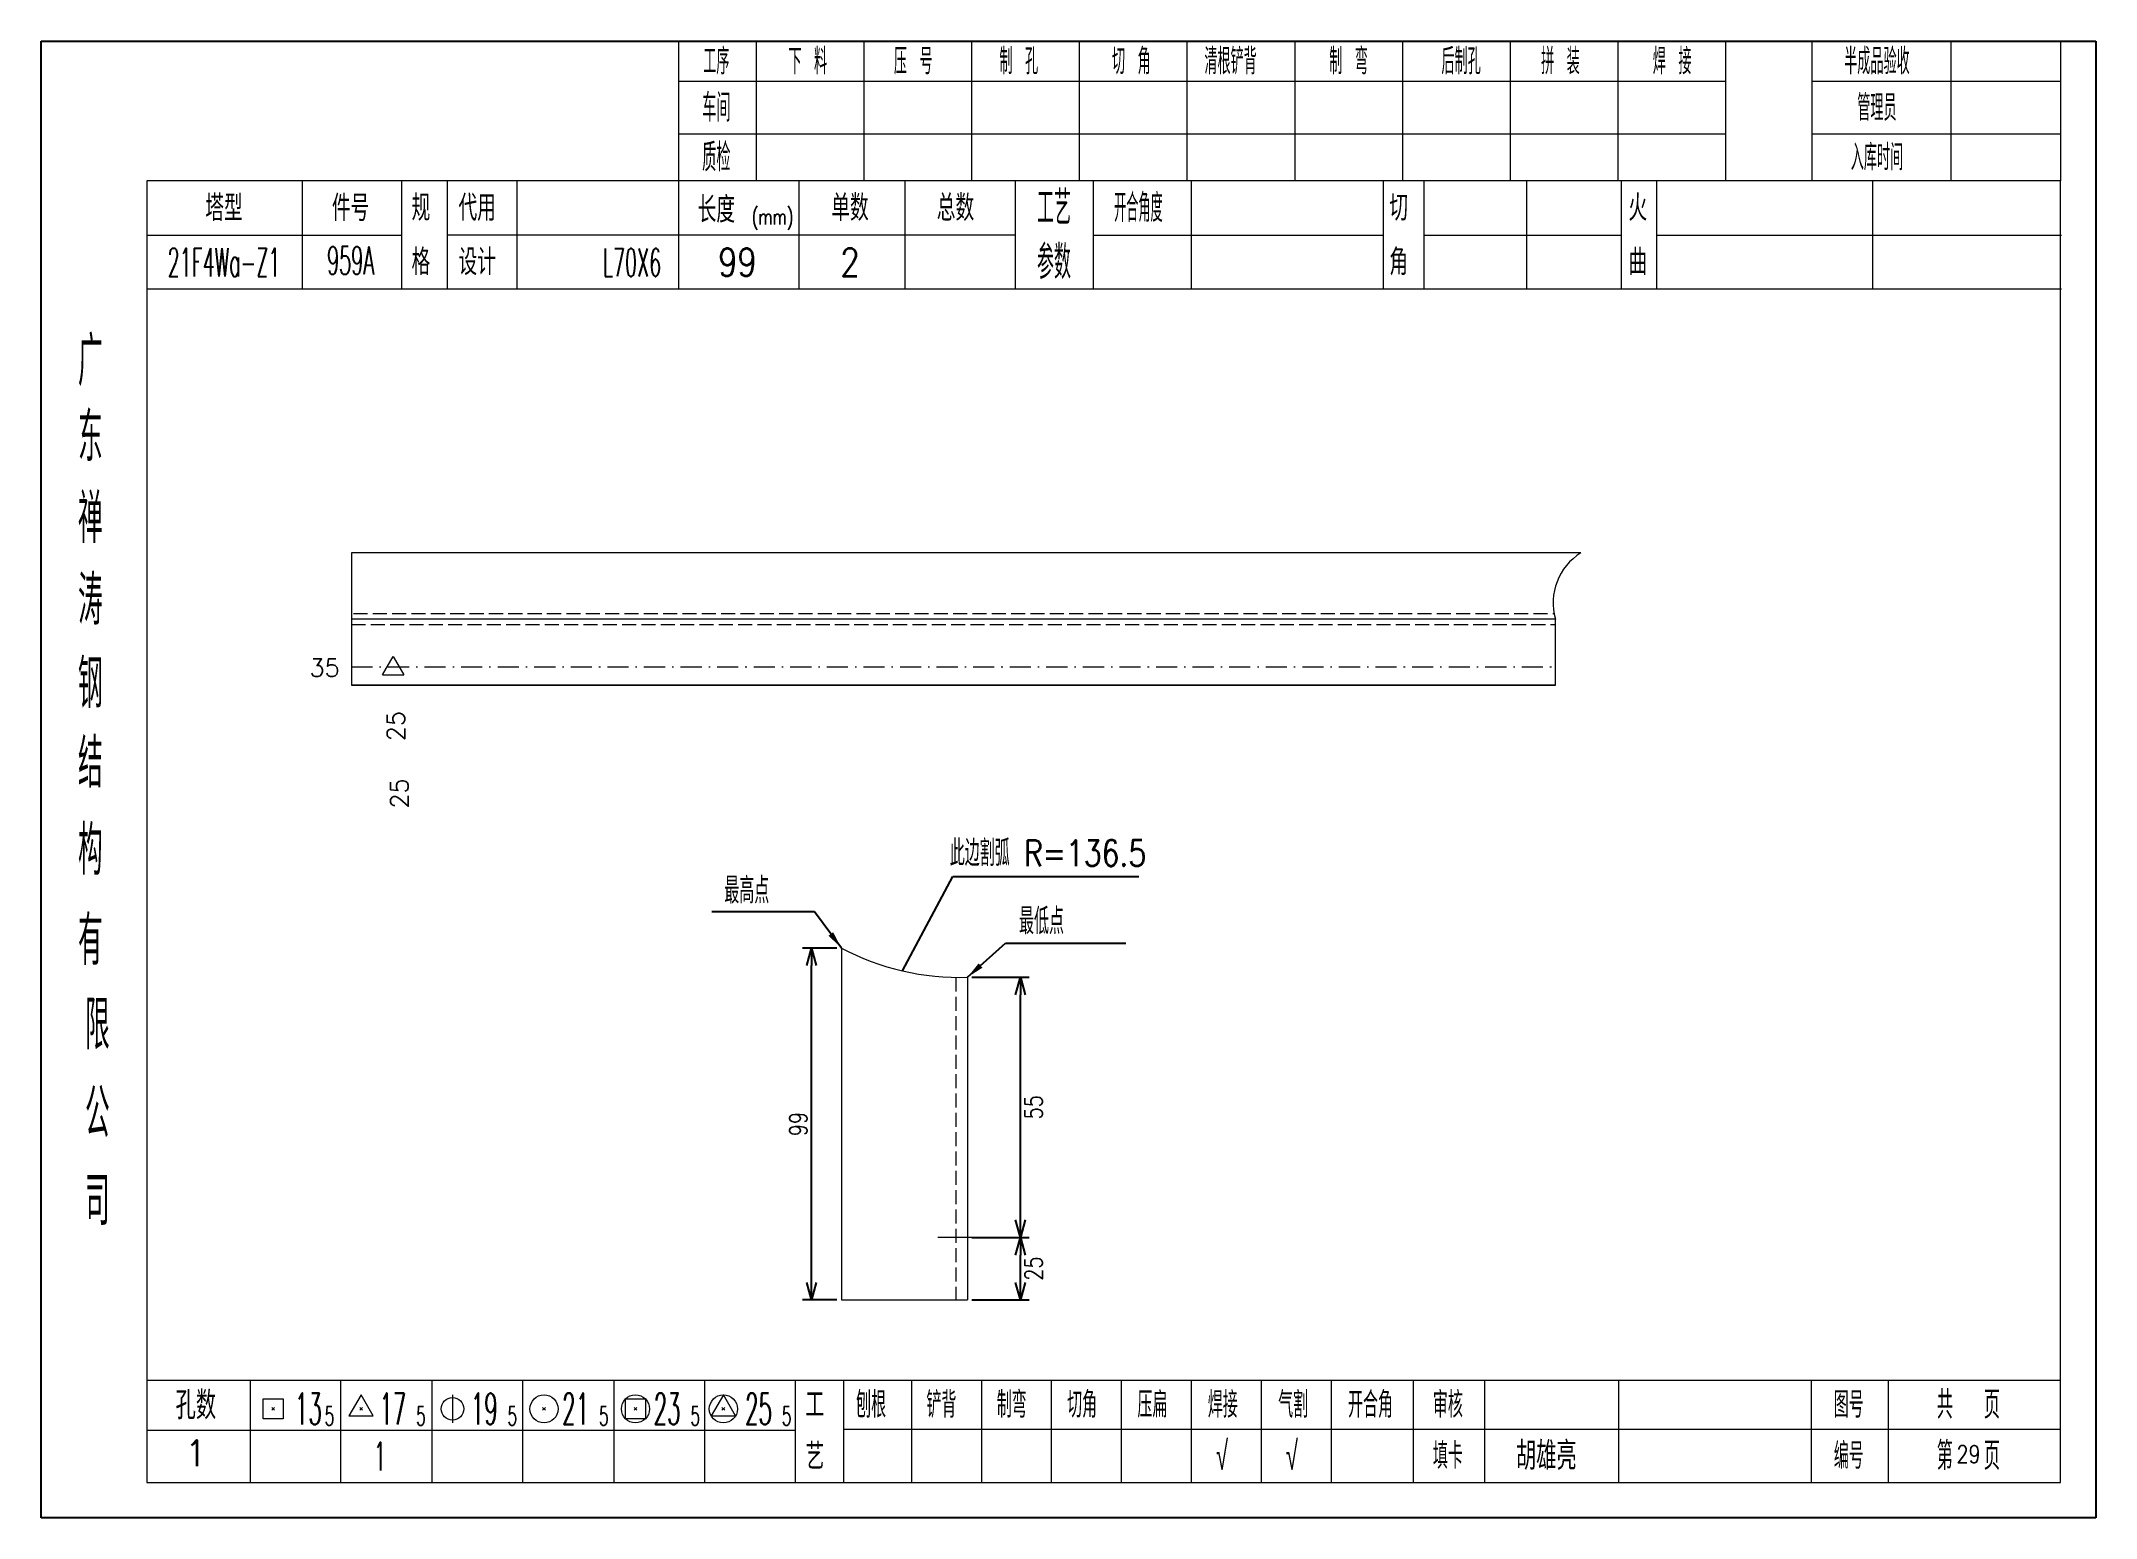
# Model space of a CAD drawing. Extents: x 1310 to 15542, y -76 to 8381.
# Drawn here: x 10256.1 to 10548.2, y -76.1 to 133.9 of the extents above; entities that cross this region are included whole.
import ezdxf
from ezdxf.enums import TextEntityAlignment as Align

# ---------------------------------------------------------------- set-up
doc = ezdxf.new("R2010")
doc.units = 0
doc.header["$MEASUREMENT"] = 0
doc.linetypes.add('一点画线', pattern=[5.2, 3, -1, 0.2, -1])
doc.linetypes.add('虚线', pattern=[2.75, 2, -0.75])
doc.layers.get('0').update_dxf_attribs({"linetype": 'CONTINUOUS', "lineweight": 25})
doc.layers.get('Defpoints').update_dxf_attribs({"linetype": 'CONTINUOUS'})
doc.layers.add('1', color=7, linetype='CONTINUOUS', lineweight=25)
doc.layers.add('4', color=7, linetype='CONTINUOUS', lineweight=25)
doc.styles.add('DimFont', font='simplex.shx', dxfattribs={"width": 0.8, "bigfont": 'gbhzfs.shx'})
doc.styles.get("Standard").update_dxf_attribs({"font": 'simplex.shx', "width": 0.7, "height": 3, "bigfont": 'gbhzfs.shx'})
doc.dimstyles.new('DHDxfDimStyleOpen30', dxfattribs={"dimtxt": 2.5, "dimasz": 2.5, "dimexe": 1.25, "dimexo": 0.625, "dimtad": 2, "dimtxsty": 'DimFont', "dimblk": 'OPEN30', "dimblk1": 'OPEN30', "dimblk2": 'OPEN30', "dimcen": 2.5, "dimadec": 0, "dimazin": 0, "dimtfac": 1, "dimtmove": 0, "dimatfit": 3, "dimfxl": 0, "dimarcsym": 0})

msp = doc.modelspace()

# ---------------------------------------------------------------- texts
at = {"color": 7, "linetype": 'Continuous', "lineweight": 13}
msp.add_text('35', height=2.5, dxfattribs=at).set_placement((10298.515, 44.767), align=Align.MIDDLE_RIGHT)
at = {"layer": '1', "color": 7, "linetype": 'Continuous', "lineweight": 13}
for p in [(10307.755, 34.327), (10308.253, 24.74)]:
    msp.add_text('25', height=2.5, rotation=90, dxfattribs=at).set_placement(p)
at = {"layer": '4', "color": 1, "linetype": 'Continuous', "lineweight": 25}
for s, height, width, p in [('工序', 3.7, 0.7, (10352.062, 130.991)), ('下 料', 3.7, 0.7, (10365.062, 130.991)), ('压 号', 3.7, 0.7, (10380.062, 130.991)), ('制 孔', 3.7, 0.7, (10395.062, 130.991)), ('切 角', 3.7, 0.7, (10411.062, 130.991)), ('清根铲背 ', 3.7, 0.7, (10426.062, 130.991)), (' 制 弯', 3.7, 0.7, (10441.062, 130.991)), (' 后制孔', 3.7, 0.7, (10457.062, 130.991)), ('拼 装', 3.7, 0.7, (10472.062, 130.991)), (' 焊 接', 3.7, 0.7, (10487.062, 130.991)), ('半成品验收', 3.7, 0.7, (10517.062, 130.991)), ('车间', 4, 0.7, (10352.062, 124.391)), ('管理员', 3.7, 0.7, (10517.062, 124.391)), ('质检', 4, 0.7, (10352.062, 117.331)), ('入库时间', 3.7, 0.7, (10517.062, 117.331)), ('工艺', 4.8, 0.7, (10400.062, 110.151)), ('开合角度', 4, 0.6, (10412.062, 110.151)), ('(mm)', 2.24, 0.7, (10360.062, 108.891)), ('参数', 4.8, 0.7, (10400.062, 102.441)), ('21F4Wa-Z1', 4, 0.5, (10282.062, 102.411)), ('959A', 4, 0.5, (10300.062, 102.661)), ('L70X6', 4, 0.5, (10340.062, 102.391)), ('99', 4, 0.8, (10355.062, 102.441)), ('2', 4, 0.8, (10371.062, 102.441)), ('广', 6.96, 0.7, (10263.062, 88.361)), ('东', 6.96, 0.7, (10263.062, 77.571)), ('禅', 6.96, 0.7, (10263.062, 65.981)), ('涛', 6.96, 0.7, (10263.062, 54.381)), ('钢', 6.96, 0.7, (10263.062, 42.491)), ('结', 6.96, 0.7, (10263.062, 31.181)), ('构', 6.96, 0.7, (10263.062, 18.801)), ('有', 6.96, 0.7, (10263.062, 5.991)), ('限', 6.96, 0.7, (10264.062, -6.009)), ('公', 6.96, 0.7, (10264.062, -18.549)), ('司', 6.96, 0.7, (10264.062, -31.029)), ('13', 4.47, 0.5, (10294.062, -60.609)), ('17', 4.47, 0.5, (10306.062, -60.609)), ('19', 4.47, 0.5, (10319.062, -60.609)), ('21', 4.47, 0.5, (10332.062, -60.609)), ('23', 4.47, 0.5, (10345.062, -60.609)), ('25', 4.47, 0.5, (10358.062, -60.609)), ('刨根', 3.7, 0.8, (10374.062, -60.009)), ('铲背', 3.7, 0.8, (10384.062, -60.009)), ('制弯', 3.7, 0.8, (10394.062, -60.009)), ('切角', 3.7, 0.8, (10404.062, -60.009)), ('压扁', 3.7, 0.8, (10414.062, -60.009)), ('焊接', 3.7, 0.8, (10424.062, -60.009)), ('气割', 3.7, 0.8, (10434.062, -60.009)), ('开合角', 3.7, 0.8, (10445.062, -60.009)), ('审核', 3.7, 0.8, (10456.062, -60.009)), ('图号', 3.7, 0.8, (10513.062, -60.009)), ('共  页', 4, 0.8, (10530.062, -60.009)), ('5', 2.68, 0.6, (10297.062, -61.609)), ('5', 2.68, 0.6, (10310.062, -61.609)), ('5', 2.68, 0.6, (10323.062, -61.609)), ('5', 2.68, 0.6, (10336.062, -61.609)), ('5', 2.68, 0.6, (10349.062, -61.609)), ('5', 2.68, 0.6, (10362.062, -61.609)), ('1', 4, 0.5, (10304.212, -67.359)), ('√', 4, 0.6, (10423.952, -67.279)), ('√', 4, 0.6, (10433.892, -67.279)), ('填卡', 3.7, 0.8, (10456.062, -67.279)), ('编号', 3.7, 0.8, (10513.062, -67.279)), ('第  页', 4, 0.8, (10530.062, -67.279))]:
    msp.add_text(s, height=height, dxfattribs=dict(at, width=width)).set_placement(p, align=Align.MIDDLE_CENTER)
for s, height, p in [('塔型', 3.7, (10282.062, 110.121)), ('件号', 3.7, (10300.062, 110.121)), ('规', 3.7, (10310.062, 110.151)), ('代用', 3.7, (10318.062, 110.151)), ('长度', 3.7, (10352.062, 109.891)), ('单数', 3.7, (10371.062, 110.151)), ('总数', 3.7, (10386.062, 110.151)), ('切', 3.7, (10449.062, 110.151)), ('火', 3.7, (10483.062, 110.151)), ('格', 3.7, (10310.062, 102.441)), ('设计', 3.7, (10318.062, 102.441)), ('角', 3.7, (10449.062, 102.441)), ('曲', 3.7, (10483.062, 102.441)), ('孔数', 4, (10278.062, -60.089)), ('工', 3.7, (10366.062, -60.009)), ('1', 3.7, (10278.062, -66.919)), ('艺', 3.7, (10366.062, -67.359)), ('胡雄亮', 4, (10470.062, -67.279))]:
    msp.add_text(s, height=height, dxfattribs=at).set_placement(p, align=Align.MIDDLE_CENTER)
at = {"layer": '4', "color": 1, "linetype": 'Continuous', "lineweight": 25, "width": 0.8}
for s, p in [('此边割弧 R=136.5', (10385.248, 16.568)), ('最高点', (10353.192, 11.245)), ('最低点', (10395.095, 6.877))]:
    msp.add_text(s, height=3.7, dxfattribs=at).set_placement(p)
at = {"layer": '4', "color": 6, "linetype": 'Continuous', "lineweight": 25, "width": 0.8}
msp.add_text('29', height=2.5, dxfattribs=at).set_placement((10530.087, -67.051), align=Align.MIDDLE_CENTER)

# ---------------------------------------------------------------- blocks, each defined once
blk = doc.blocks.new('_OPEN30')
at = {"color": 0, "linetype": 'ByBlock', "lineweight": -2}
for p, q in [((-1, 0.27), (0, 0)), ((0, 0), (-1, -0.27)), ((0, 0), (-1, 0))]:
    blk.add_line(p, q, dxfattribs=at)
blk = doc.blocks.new('*D365')
at = {"color": 0, "linetype": 'Continuous', "lineweight": -2}
for p, q in [((10369.21, 4.91), (10364.33, 4.91)), ((10365.58, -42.62), (10365.58, 2.41)), ((10369.21, -45.12), (10364.33, -45.12))]:
    blk.add_line(p, q, dxfattribs=at)
at = {"layer": 'Defpoints', "color": 0, "linetype": 'Continuous'}
for p in [(10365.58, 4.91), (10369.83, 4.91), (10369.83, -45.12)]:
    blk.add_point(p, dxfattribs=at)
at = {"color": 0, "linetype": 'Continuous', "lineweight": -2, "xscale": 2.5, "yscale": 2.5, "zscale": 2.5}
for p, rotation in [((10365.58, 4.91), 90), ((10365.58, -45.12), 270)]:
    blk.add_blockref('_OPEN30', p, dxfattribs=dict(at, rotation=rotation))
at = {"color": 0, "linetype": 'Continuous', "insert": (10363.71, -20.11), "char_height": 2.5, "attachment_point": 5, "rotation": 90, "style": 'DimFont'}
blk.add_mtext('99', dxfattribs=at)
blk = doc.blocks.new('*D366')
at = {"color": 0, "linetype": 'Continuous', "lineweight": -2}
for p, q in [((10388.39, -36.23), (10396.54, -36.23)), ((10395.29, -42.62), (10395.29, -38.73)), ((10388.39, -45.12), (10396.54, -45.12))]:
    blk.add_line(p, q, dxfattribs=at)
at = {"layer": 'Defpoints', "color": 0, "linetype": 'Continuous'}
for p in [(10387.77, -36.23), (10395.29, -36.23), (10387.77, -45.12)]:
    blk.add_point(p, dxfattribs=at)
at = {"color": 0, "linetype": 'Continuous', "lineweight": -2, "xscale": 2.5, "yscale": 2.5, "zscale": 2.5}
for p, rotation in [((10395.29, -36.23), 90), ((10395.29, -45.12), 270)]:
    blk.add_blockref('_OPEN30', p, dxfattribs=dict(at, rotation=rotation))
at = {"color": 0, "linetype": 'Continuous', "insert": (10397.17, -40.67), "char_height": 2.5, "attachment_point": 5, "rotation": 90, "style": 'DimFont'}
blk.add_mtext('25', dxfattribs=at)
blk = doc.blocks.new('*D367')
at = {"color": 0, "linetype": 'Continuous', "lineweight": -2}
for p, q in [((10388.39, 0.76), (10396.54, 0.76)), ((10395.29, -33.73), (10395.29, -1.74)), ((10388.39, -36.23), (10396.54, -36.23))]:
    blk.add_line(p, q, dxfattribs=at)
at = {"layer": 'Defpoints', "color": 0, "linetype": 'Continuous'}
for p in [(10387.77, 0.76), (10395.29, 0.76), (10387.77, -36.23)]:
    blk.add_point(p, dxfattribs=at)
at = {"color": 0, "linetype": 'Continuous', "lineweight": -2, "xscale": 2.5, "yscale": 2.5, "zscale": 2.5}
for p, rotation in [((10395.29, 0.76), 90), ((10395.29, -36.23), 270)]:
    blk.add_blockref('_OPEN30', p, dxfattribs=dict(at, rotation=rotation))
at = {"color": 0, "linetype": 'Continuous', "insert": (10397.17, -17.73), "char_height": 2.5, "attachment_point": 5, "rotation": 90, "style": 'DimFont'}
blk.add_mtext('55', dxfattribs=at)
blk = doc.blocks.new('CTJGK')
at = {"color": 6, "linetype": 'Continuous'}
for p, q in [((0, 209.97), (292.13, 209.97)), ((0, 0), (0, 209.97)), ((292.13, 209.97), (292.13, 0)), ((292.13, 0), (0, 0))]:
    blk.add_line(p, q, dxfattribs=at)

# ---------------------------------------------------------------- dimensions: what is measured, and where the dimension line sits
at = {"color": 0, "linetype": 'Continuous'}
for base, p1, p2, text, picture, middle in [((10365.583, 4.907), (10369.832, -45.122), (10369.832, 4.907), '99', '*D365', (10363.708, -20.108)), ((10395.29, 0.758), (10387.767, -36.225), (10387.767, 0.758), '55', '*D367', (10397.165, -17.734)), ((10395.29, -36.225), (10387.767, -45.122), (10387.767, -36.225), '25', '*D366', (10397.165, -40.674))]:
    dim = msp.add_linear_dim(base=base, p1=p1, p2=p2, angle=90, text=text, dimstyle='DHDxfDimStyleOpen30', dxfattribs=at)
    dim.commit()
    dim.dimension.update_dxf_attribs({"geometry": picture, "text_midpoint": middle})

# ---------------------------------------------------------------- linework, layer by layer
at = {"color": 7, "linetype": 'Continuous', "lineweight": 18}
for p, q in [((10474.98, 61.091), (10300.175, 61.091)), ((10300.175, 61.091), (10300.175, 42.291)), ((10471.361, 51.691), (10300.175, 51.691)), ((10471.361, 42.291), (10471.361, 51.691)), ((10304.619, 43.772), (10306.119, 46.37)), ((10306.119, 46.37), (10307.619, 43.772)), ((10471.361, 42.291), (10300.175, 42.291)), ((10300.175, 42.291), (10471.361, 42.291)), ((10304.619, 43.772), (10307.619, 43.772)), ((10369.832, 4.907), (10369.832, -45.122)), ((10387.767, 0.758), (10387.767, -45.122)), ((10391.585, -36.225), (10383.546, -36.225)), ((10369.832, -45.122), (10387.767, -45.122))]:
    msp.add_line(p, q, dxfattribs=at)
at = {"color": 1, "linetype": '虚线', "lineweight": 18}
for p, q in [((10300.175, 50.891), (10471.361, 50.891)), ((10300.485, 52.491), (10471.172, 52.491)), ((10386.089, 0.745), (10386.089, -45.122))]:
    msp.add_line(p, q, dxfattribs=at)
at = {"color": 3, "linetype": '一点画线', "lineweight": 13}
msp.add_line((10300.175, 44.891), (10471.361, 44.891), dxfattribs=at)
at = {"color": 0, "linetype": 'Continuous'}
for p, q in [((10378.53, 1.667), (10385.659, 15.107)), ((10385.659, 15.107), (10412.109, 15.107))]:
    msp.add_line(p, q, dxfattribs=at)
at = {"color": 7, "linetype": 'Continuous', "lineweight": 18}
for centre, radius, start, end in [((10479.359, 54.009), 8.327, 121.72606, 196.16077), ((10386.642, 36.734), 35.993, 242.1589, 271.79041)]:
    msp.add_arc(centre, radius, start, end, dxfattribs=at)
at = {"layer": '4', "color": 1, "linetype": 'Continuous', "lineweight": 18}
for p, q in [((10256.062, 133.861), (10256.062, -76.109)), ((10548.192, 133.861), (10256.062, 133.861)), ((10346.692, 133.861), (10346.692, 114.021)), ((10357.722, 133.861), (10357.722, 114.001)), ((10373.032, 133.861), (10373.032, 114.001)), ((10388.352, 133.861), (10388.352, 114.001)), ((10403.662, 133.861), (10403.662, 114.001)), ((10418.972, 133.861), (10418.972, 114.001)), ((10434.282, 133.861), (10434.282, 114.001)), ((10449.602, 133.861), (10449.602, 114.001)), ((10464.912, 133.861), (10464.912, 114.001)), ((10480.222, 133.861), (10480.222, 114.001)), ((10495.532, 133.861), (10495.532, 114.021)), ((10495.532, 133.861), (10495.532, 114.001)), ((10507.812, 133.861), (10507.812, 114.001)), ((10527.562, 133.861), (10527.562, 114.001)), ((10543.142, 133.861), (10543.142, 114.001)), ((10548.192, 104.061), (10548.192, 133.861)), ((10495.532, 128.131), (10346.692, 128.131)), ((10543.142, 128.131), (10507.812, 128.131)), ((10495.532, 120.651), (10346.692, 120.651)), ((10543.142, 120.651), (10507.812, 120.651)), ((10271.072, 114.001), (10271.072, -71.059)), ((10543.142, 114.001), (10271.072, 114.001)), ((10293.192, 114.011), (10293.192, 98.591)), ((10307.342, 98.591), (10307.342, 114.001)), ((10313.842, 98.591), (10313.842, 114.001)), ((10323.712, 114.001), (10323.712, 98.591)), ((10346.692, 114.021), (10346.692, 98.591)), ((10363.812, 114.001), (10363.812, 98.591)), ((10378.862, 114.001), (10378.862, 98.591)), ((10394.562, 114.001), (10394.562, 98.591)), ((10405.622, 114.001), (10405.622, 98.591)), ((10419.572, 114.001), (10419.572, 98.591)), ((10446.872, 114.001), (10446.872, 98.591)), ((10452.632, 114.001), (10452.632, 98.591)), ((10467.252, 114.001), (10467.252, 98.591)), ((10480.712, 114.001), (10480.712, 98.591)), ((10485.702, 114.001), (10485.702, 98.591)), ((10516.442, 114.001), (10516.442, 98.591)), ((10543.142, -71.059), (10543.142, 114.001)), ((10307.342, 106.241), (10271.072, 106.241)), ((10394.562, 106.291), (10313.842, 106.291)), ((10405.622, 106.291), (10446.872, 106.291)), ((10452.632, 106.291), (10480.712, 106.291)), ((10485.702, 106.291), (10543.322, 106.291)), ((10548.192, -76.109), (10548.192, 104.061)), ((10543.322, 98.591), (10271.072, 98.591)), ((10271.072, -56.529), (10543.142, -56.529)), ((10285.762, -56.529), (10285.762, -71.059)), ((10298.692, -71.059), (10298.692, -56.529)), ((10311.622, -56.529), (10311.622, -71.059)), ((10324.542, -71.059), (10324.542, -56.529)), ((10337.472, -56.529), (10337.472, -71.059)), ((10350.402, -71.059), (10350.402, -56.529)), ((10363.322, -71.059), (10363.322, -56.529)), ((10370.192, -71.059), (10370.192, -56.529)), ((10379.852, -71.059), (10379.852, -56.529)), ((10389.792, -71.059), (10389.792, -56.529)), ((10399.732, -71.059), (10399.732, -56.529)), ((10409.682, -71.059), (10409.682, -56.529)), ((10419.622, -71.059), (10419.622, -56.529)), ((10429.562, -71.059), (10429.562, -56.529)), ((10439.512, -71.059), (10439.512, -56.529)), ((10451.152, -71.059), (10451.152, -56.529)), ((10461.302, -71.059), (10461.302, -56.529)), ((10480.362, -71.059), (10480.362, -56.529)), ((10507.742, -71.059), (10507.742, -56.529)), ((10518.702, -71.059), (10518.702, -56.529)), ((10363.322, -63.659), (10271.072, -63.659)), ((10370.152, -63.499), (10543.142, -63.499)), ((10271.072, -71.059), (10543.142, -71.059)), ((10256.062, -76.109), (10548.192, -76.109))]:
    msp.add_line(p, q, dxfattribs=at)
at = {"layer": '4', "color": 7, "linetype": 'Continuous', "lineweight": 13}
for p, q in [((10287.648, -62.023), (10287.648, -59.195)), ((10287.648, -59.195), (10290.476, -59.195)), ((10288.862, -60.809), (10289.262, -60.409)), ((10289.262, -60.809), (10288.862, -60.409)), ((10290.476, -59.195), (10290.476, -62.023)), ((10301.562, -58.609), (10299.83, -61.609)), ((10301.362, -60.809), (10301.762, -60.409)), ((10301.762, -60.809), (10301.362, -60.409)), ((10303.294, -61.609), (10301.562, -58.609)), ((10314.562, -58.609), (10314.562, -62.609)), ((10327.362, -60.809), (10327.762, -60.409)), ((10327.762, -60.809), (10327.362, -60.409)), ((10339.148, -62.023), (10339.148, -59.195)), ((10339.148, -59.195), (10341.976, -59.195)), ((10340.362, -60.809), (10340.762, -60.409)), ((10340.762, -60.809), (10340.362, -60.409)), ((10341.976, -59.195), (10341.976, -62.023)), ((10353.062, -58.609), (10351.33, -61.609)), ((10352.862, -60.809), (10353.262, -60.409)), ((10353.262, -60.809), (10352.862, -60.409)), ((10354.794, -61.609), (10353.062, -58.609)), ((10290.476, -62.023), (10287.648, -62.023)), ((10299.83, -61.609), (10303.294, -61.609)), ((10341.976, -62.023), (10339.148, -62.023)), ((10351.33, -61.609), (10354.794, -61.609))]:
    msp.add_line(p, q, dxfattribs=at)
for centre, radius in [((10314.562, -60.609), 1.6), ((10327.562, -60.609), 2), ((10340.562, -60.609), 2), ((10353.062, -60.609), 2)]:
    msp.add_circle(centre, radius, dxfattribs=at)

# ---------------------------------------------------------------- block references
at = {"color": 0, "linetype": 'Continuous'}
msp.add_blockref('CTJGK', (10256.062, -76.109), dxfattribs=at)

msp.set_redraw_order([(e.dxf.handle, doc.entitydb.next_handle()) for e in msp.query("TEXT MTEXT ATTDEF DIMENSION ARC_DIMENSION")])  # texts and dimensions are drawn at this point

# ---------------------------------------------------------------- leaders
for points in [[(10369.832, 4.907), (10366.011, 10.047), (10351.417, 10.047)], [(10387.767, 0.758), (10393.17, 5.609), (10410.27, 5.609)]]:
    msp.add_leader(points, dimstyle='DHDxfDimStyleOpen30', override={"dimgap": 0.625, "dimtad": 0}, dxfattribs=at)

doc.saveas('drawing.dxf')
